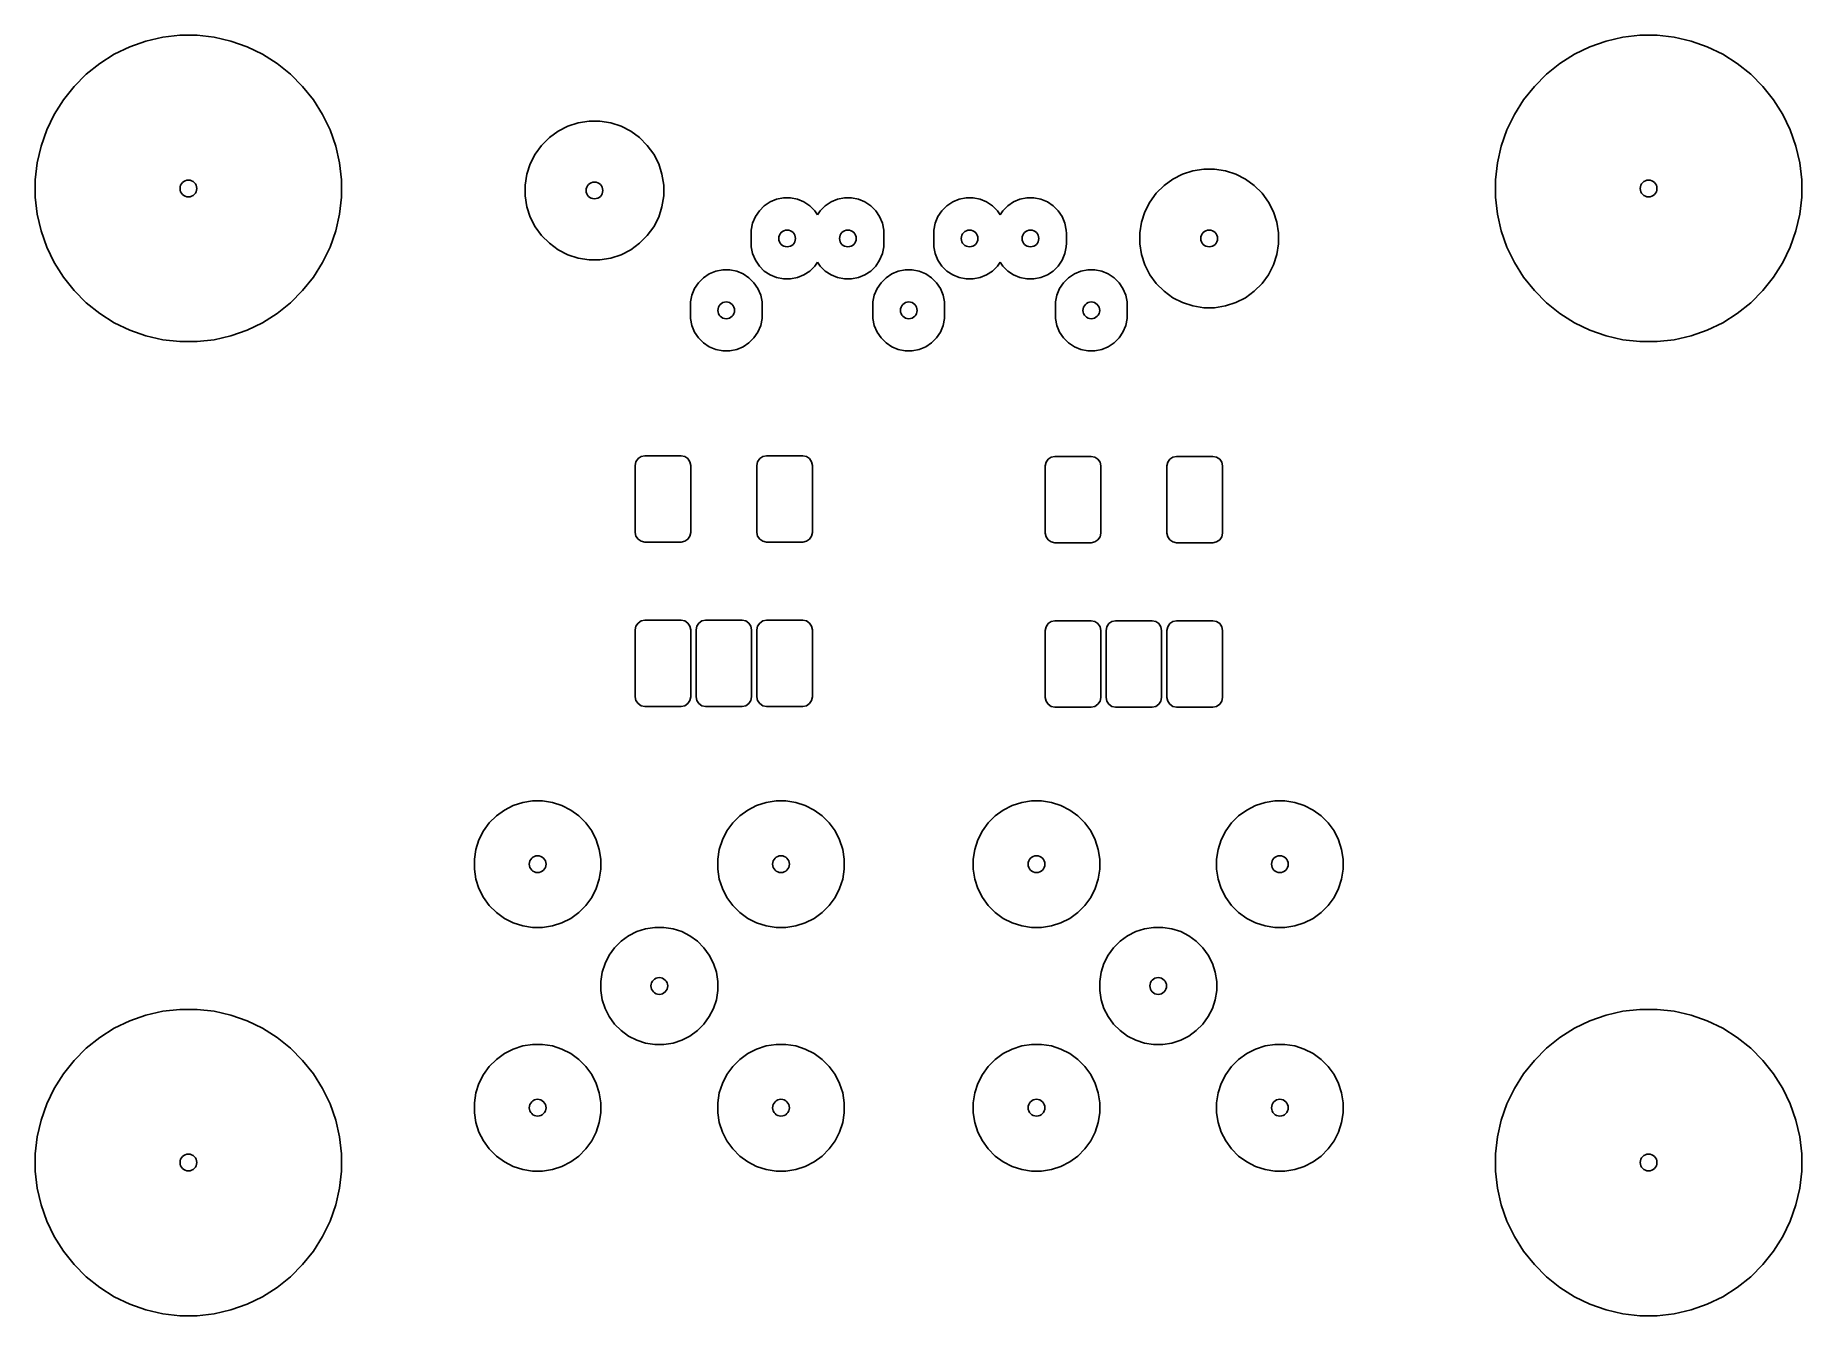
# Model space of a CAD drawing. Extents: x 0.07 to 1.53, y 0.07 to 1.13.
import ezdxf

# ---------------------------------------------------------------- set-up
doc = ezdxf.new("R2010")
doc.units = 0
doc.header["$MEASUREMENT"] = 0
doc.layers.add('BLACK', color=7, linetype='CONTINUOUS')

msp = doc.modelspace()

# ---------------------------------------------------------------- linework, layer by layer
at = {"layer": 'BLACK', "linetype": 'CONTINUOUS'}
for p, q in [((0.1518, 1.1164), (0.1651, 1.1211)), ((0.1651, 1.1211), (0.1789, 1.1242)), ((0.1789, 1.1242), (0.1929, 1.1258)), ((0.1929, 1.1258), (0.2071, 1.1258)), ((0.2071, 1.1258), (0.2211, 1.1242)), ((0.2211, 1.1242), (0.2349, 1.1211)), ((0.2349, 1.1211), (0.2482, 1.1164)), ((1.3518, 1.1164), (1.3651, 1.1211)), ((1.3651, 1.1211), (1.3789, 1.1242)), ((1.3789, 1.1242), (1.3929, 1.1258)), ((1.3929, 1.1258), (1.4071, 1.1258)), ((1.4071, 1.1258), (1.4211, 1.1242)), ((1.4211, 1.1242), (1.4349, 1.1211)), ((1.4349, 1.1211), (1.4482, 1.1164)), ((0.1271, 1.1027), (0.1391, 1.1103)), ((0.1391, 1.1103), (0.1518, 1.1164)), ((0.2482, 1.1164), (0.2609, 1.1103)), ((0.2609, 1.1103), (0.2729, 1.1027)), ((1.3271, 1.1027), (1.3391, 1.1103)), ((1.3391, 1.1103), (1.3518, 1.1164)), ((1.4482, 1.1164), (1.4609, 1.1103)), ((1.4609, 1.1103), (1.4729, 1.1027)), ((0.1061, 1.0839), (0.1161, 1.0939)), ((0.1161, 1.0939), (0.1271, 1.1027)), ((0.2729, 1.1027), (0.2839, 1.0939)), ((0.2839, 1.0939), (0.2939, 1.0839)), ((1.3061, 1.0839), (1.3161, 1.0939)), ((1.3161, 1.0939), (1.3271, 1.1027)), ((1.4729, 1.1027), (1.4839, 1.0939)), ((1.4839, 1.0939), (1.4939, 1.0839)), ((0.0973, 1.0729), (0.1061, 1.0839)), ((0.2939, 1.0839), (0.3027, 1.0729)), ((1.2973, 1.0729), (1.3061, 1.0839)), ((1.4939, 1.0839), (1.5027, 1.0729)), ((0.0836, 1.0482), (0.0897, 1.0609)), ((0.0897, 1.0609), (0.0973, 1.0729)), ((0.3027, 1.0729), (0.3103, 1.0609)), ((0.3103, 1.0609), (0.3164, 1.0482)), ((1.2836, 1.0482), (1.2897, 1.0609)), ((1.2897, 1.0609), (1.2973, 1.0729)), ((1.5027, 1.0729), (1.5103, 1.0609)), ((1.5103, 1.0609), (1.5164, 1.0482)), ((0.0789, 1.0349), (0.0836, 1.0482)), ((0.3164, 1.0482), (0.3211, 1.0349)), ((0.4967, 1.0418), (0.5039, 1.047)), ((0.5039, 1.047), (0.5119, 1.0511)), ((0.5119, 1.0511), (0.5204, 1.0539)), ((0.5204, 1.0539), (0.5293, 1.0553)), ((0.5293, 1.0553), (0.5382, 1.0553)), ((0.5382, 1.0553), (0.5471, 1.0539)), ((0.5471, 1.0539), (0.5556, 1.0511)), ((0.5556, 1.0511), (0.5636, 1.047)), ((0.5636, 1.047), (0.5708, 1.0418)), ((1.2789, 1.0349), (1.2836, 1.0482)), ((1.5164, 1.0482), (1.5211, 1.0349)), ((0.0758, 1.0211), (0.0789, 1.0349)), ((0.3211, 1.0349), (0.3242, 1.0211)), ((0.4851, 1.0282), (0.4903, 1.0354)), ((0.4903, 1.0354), (0.4967, 1.0418)), ((0.5708, 1.0418), (0.5771, 1.0354)), ((0.5771, 1.0354), (0.5824, 1.0282)), ((1.2758, 1.0211), (1.2789, 1.0349)), ((1.5211, 1.0349), (1.5242, 1.0211)), ((0.0742, 1.0071), (0.0758, 1.0211)), ((0.3242, 1.0211), (0.3258, 1.0071)), ((0.4782, 1.0117), (0.481, 1.0202)), ((0.481, 1.0202), (0.4851, 1.0282)), ((0.5824, 1.0282), (0.5865, 1.0202)), ((0.5865, 1.0202), (0.5892, 1.0117)), ((1.2742, 1.0071), (1.2758, 1.0211)), ((1.5242, 1.0211), (1.5258, 1.0071)), ((0.0742, 0.9929), (0.0742, 1.0071)), ((0.3258, 1.0071), (0.3258, 0.9929)), ((0.4768, 1.0028), (0.4782, 1.0117)), ((0.4768, 0.9939), (0.4768, 1.0028)), ((0.5892, 1.0117), (0.5906, 1.0028)), ((0.5906, 1.0028), (0.5906, 0.9939)), ((0.9954, 0.9961), (1.0018, 1.0024)), ((1.0018, 1.0024), (1.009, 1.0077)), ((1.009, 1.0077), (1.017, 1.0117)), ((1.017, 1.0117), (1.0255, 1.0145)), ((1.0255, 1.0145), (1.0344, 1.0159)), ((1.0344, 1.0159), (1.0433, 1.0159)), ((1.0433, 1.0159), (1.0522, 1.0145)), ((1.0522, 1.0145), (1.0607, 1.0117)), ((1.0607, 1.0117), (1.0687, 1.0077)), ((1.0687, 1.0077), (1.0759, 1.0024)), ((1.0759, 1.0024), (1.0823, 0.9961)), ((1.2742, 0.9929), (1.2742, 1.0071)), ((1.5258, 1.0071), (1.5258, 0.9929)), ((0.0758, 0.9789), (0.0742, 0.9929)), ((0.3258, 0.9929), (0.3242, 0.9789)), ((0.4782, 0.985), (0.4768, 0.9939)), ((0.5906, 0.9939), (0.5892, 0.985)), ((0.6733, 0.9858), (0.6781, 0.989)), ((0.6781, 0.989), (0.6834, 0.9912)), ((0.6834, 0.9912), (0.6891, 0.9923)), ((0.6891, 0.9923), (0.6949, 0.9923)), ((0.6949, 0.9923), (0.7006, 0.9912)), ((0.7006, 0.9912), (0.7059, 0.989)), ((0.7059, 0.989), (0.7107, 0.9858)), ((0.7233, 0.9858), (0.7281, 0.989)), ((0.7281, 0.989), (0.7334, 0.9912)), ((0.7334, 0.9912), (0.7391, 0.9923)), ((0.7391, 0.9923), (0.7449, 0.9923)), ((0.7449, 0.9923), (0.7506, 0.9912)), ((0.7506, 0.9912), (0.7559, 0.989)), ((0.7559, 0.989), (0.7607, 0.9858)), ((0.8233, 0.9858), (0.8281, 0.989)), ((0.8281, 0.989), (0.8334, 0.9912)), ((0.8334, 0.9912), (0.8391, 0.9923)), ((0.8391, 0.9923), (0.8449, 0.9923)), ((0.8449, 0.9923), (0.8506, 0.9912)), ((0.8506, 0.9912), (0.8559, 0.989)), ((0.8559, 0.989), (0.8607, 0.9858)), ((0.8733, 0.9858), (0.8781, 0.989)), ((0.8781, 0.989), (0.8834, 0.9912)), ((0.8834, 0.9912), (0.8891, 0.9923)), ((0.8891, 0.9923), (0.8949, 0.9923)), ((0.8949, 0.9923), (0.9006, 0.9912)), ((0.9006, 0.9912), (0.9059, 0.989)), ((0.9059, 0.989), (0.9107, 0.9858)), ((0.9861, 0.9808), (0.9902, 0.9888)), ((0.9902, 0.9888), (0.9954, 0.9961)), ((1.0823, 0.9961), (1.0875, 0.9888)), ((1.0875, 0.9888), (1.0916, 0.9808)), ((1.2758, 0.9789), (1.2742, 0.9929)), ((1.5258, 0.9929), (1.5242, 0.9789)), ((0.0789, 0.9651), (0.0758, 0.9789)), ((0.3242, 0.9789), (0.3211, 0.9651)), ((0.481, 0.9765), (0.4782, 0.985)), ((0.4851, 0.9685), (0.481, 0.9765)), ((0.5865, 0.9765), (0.5824, 0.9685)), ((0.5892, 0.985), (0.5865, 0.9765)), ((0.6637, 0.9715), (0.666, 0.9769)), ((0.666, 0.9769), (0.6692, 0.9817)), ((0.6692, 0.9817), (0.6733, 0.9858)), ((0.7107, 0.9858), (0.7148, 0.9817)), ((0.7148, 0.9817), (0.717, 0.9784)), ((0.717, 0.9784), (0.7192, 0.9817)), ((0.7192, 0.9817), (0.7233, 0.9858)), ((0.7607, 0.9858), (0.7648, 0.9817)), ((0.7648, 0.9817), (0.768, 0.9769)), ((0.768, 0.9769), (0.7703, 0.9715)), ((0.8137, 0.9715), (0.816, 0.9769)), ((0.816, 0.9769), (0.8192, 0.9817)), ((0.8192, 0.9817), (0.8233, 0.9858)), ((0.8607, 0.9858), (0.8648, 0.9817)), ((0.8648, 0.9817), (0.867, 0.9784)), ((0.867, 0.9784), (0.8692, 0.9817)), ((0.8692, 0.9817), (0.8733, 0.9858)), ((0.9107, 0.9858), (0.9148, 0.9817)), ((0.9148, 0.9817), (0.918, 0.9769)), ((0.918, 0.9769), (0.9203, 0.9715)), ((0.9833, 0.9723), (0.9861, 0.9808)), ((1.0916, 0.9808), (1.0944, 0.9723)), ((1.2789, 0.9651), (1.2758, 0.9789)), ((1.5242, 0.9789), (1.5211, 0.9651)), ((0.0836, 0.9518), (0.0789, 0.9651)), ((0.3211, 0.9651), (0.3164, 0.9518)), ((0.4903, 0.9613), (0.4851, 0.9685)), ((0.4967, 0.955), (0.4903, 0.9613)), ((0.5771, 0.9613), (0.5708, 0.955)), ((0.5824, 0.9685), (0.5771, 0.9613)), ((0.6625, 0.9629), (0.6626, 0.9658)), ((0.6625, 0.9551), (0.6625, 0.9629)), ((0.6626, 0.9658), (0.6637, 0.9715)), ((0.7703, 0.9715), (0.7714, 0.9658)), ((0.7714, 0.9658), (0.7715, 0.9629)), ((0.7715, 0.9629), (0.7715, 0.9551)), ((0.8125, 0.9629), (0.8126, 0.9658)), ((0.8125, 0.9551), (0.8125, 0.9629)), ((0.8126, 0.9658), (0.8137, 0.9715)), ((0.9203, 0.9715), (0.9214, 0.9658)), ((0.9214, 0.9658), (0.9215, 0.9629)), ((0.9215, 0.9629), (0.9215, 0.9551)), ((0.9819, 0.9635), (0.9833, 0.9723)), ((0.9819, 0.9545), (0.9819, 0.9635)), ((1.0944, 0.9723), (1.0958, 0.9635)), ((1.0958, 0.9635), (1.0958, 0.9545)), ((1.2836, 0.9518), (1.2789, 0.9651)), ((1.5211, 0.9651), (1.5164, 0.9518)), ((0.0897, 0.9391), (0.0836, 0.9518)), ((0.3164, 0.9518), (0.3103, 0.9391)), ((0.5039, 0.9497), (0.4967, 0.955)), ((0.5119, 0.9456), (0.5039, 0.9497)), ((0.5204, 0.9429), (0.5119, 0.9456)), ((0.5556, 0.9456), (0.5471, 0.9429)), ((0.5636, 0.9497), (0.5556, 0.9456)), ((0.5708, 0.955), (0.5636, 0.9497)), ((0.6626, 0.9522), (0.6625, 0.9551)), ((0.6637, 0.9465), (0.6626, 0.9522)), ((0.666, 0.9411), (0.6637, 0.9465)), ((0.7703, 0.9465), (0.768, 0.9411)), ((0.7714, 0.9522), (0.7703, 0.9465)), ((0.7715, 0.9551), (0.7714, 0.9522)), ((0.8126, 0.9522), (0.8125, 0.9551)), ((0.8137, 0.9465), (0.8126, 0.9522)), ((0.816, 0.9411), (0.8137, 0.9465)), ((0.9203, 0.9465), (0.918, 0.9411)), ((0.9214, 0.9522), (0.9203, 0.9465)), ((0.9215, 0.9551), (0.9214, 0.9522)), ((0.9833, 0.9457), (0.9819, 0.9545)), ((0.9861, 0.9372), (0.9833, 0.9457)), ((1.0944, 0.9457), (1.0916, 0.9372)), ((1.0958, 0.9545), (1.0944, 0.9457)), ((1.2897, 0.9391), (1.2836, 0.9518)), ((1.5164, 0.9518), (1.5103, 0.9391)), ((0.0973, 0.9271), (0.0897, 0.9391)), ((0.3103, 0.9391), (0.3027, 0.9271)), ((0.5293, 0.9415), (0.5204, 0.9429)), ((0.5382, 0.9415), (0.5293, 0.9415)), ((0.5471, 0.9429), (0.5382, 0.9415)), ((0.6233, 0.9267), (0.6281, 0.9299)), ((0.6281, 0.9299), (0.6334, 0.9321)), ((0.6334, 0.9321), (0.6391, 0.9333)), ((0.6391, 0.9333), (0.6449, 0.9333)), ((0.6449, 0.9333), (0.6506, 0.9321)), ((0.6506, 0.9321), (0.6559, 0.9299)), ((0.6559, 0.9299), (0.6607, 0.9267)), ((0.6692, 0.9363), (0.666, 0.9411)), ((0.6733, 0.9322), (0.6692, 0.9363)), ((0.6781, 0.929), (0.6733, 0.9322)), ((0.6834, 0.9268), (0.6781, 0.929)), ((0.7059, 0.929), (0.7006, 0.9268)), ((0.7107, 0.9322), (0.7059, 0.929)), ((0.7148, 0.9363), (0.7107, 0.9322)), ((0.717, 0.9396), (0.7148, 0.9363)), ((0.7192, 0.9363), (0.717, 0.9396)), ((0.7233, 0.9322), (0.7192, 0.9363)), ((0.7281, 0.929), (0.7233, 0.9322)), ((0.7334, 0.9268), (0.7281, 0.929)), ((0.7559, 0.929), (0.7506, 0.9268)), ((0.7607, 0.9322), (0.7559, 0.929)), ((0.7648, 0.9363), (0.7607, 0.9322)), ((0.768, 0.9411), (0.7648, 0.9363)), ((0.7733, 0.9267), (0.7781, 0.9299)), ((0.7781, 0.9299), (0.7834, 0.9321)), ((0.7834, 0.9321), (0.7891, 0.9333)), ((0.7891, 0.9333), (0.7949, 0.9333)), ((0.7949, 0.9333), (0.8006, 0.9321)), ((0.8006, 0.9321), (0.8059, 0.9299)), ((0.8059, 0.9299), (0.8107, 0.9267)), ((0.8192, 0.9363), (0.816, 0.9411)), ((0.8233, 0.9322), (0.8192, 0.9363)), ((0.8281, 0.929), (0.8233, 0.9322)), ((0.8334, 0.9268), (0.8281, 0.929)), ((0.8559, 0.929), (0.8506, 0.9268)), ((0.8607, 0.9322), (0.8559, 0.929)), ((0.8648, 0.9363), (0.8607, 0.9322)), ((0.867, 0.9396), (0.8648, 0.9363)), ((0.8692, 0.9363), (0.867, 0.9396)), ((0.8733, 0.9322), (0.8692, 0.9363)), ((0.8781, 0.929), (0.8733, 0.9322)), ((0.8834, 0.9268), (0.8781, 0.929)), ((0.9059, 0.929), (0.9006, 0.9268)), ((0.9107, 0.9322), (0.9059, 0.929)), ((0.9148, 0.9363), (0.9107, 0.9322)), ((0.918, 0.9411), (0.9148, 0.9363)), ((0.9233, 0.9267), (0.9281, 0.9299)), ((0.9281, 0.9299), (0.9334, 0.9321)), ((0.9334, 0.9321), (0.9391, 0.9333)), ((0.9391, 0.9333), (0.9449, 0.9333)), ((0.9449, 0.9333), (0.9506, 0.9321)), ((0.9506, 0.9321), (0.9559, 0.9299)), ((0.9559, 0.9299), (0.9607, 0.9267)), ((0.9902, 0.9292), (0.9861, 0.9372)), ((0.9954, 0.9219), (0.9902, 0.9292)), ((1.0875, 0.9292), (1.0823, 0.9219)), ((1.0916, 0.9372), (1.0875, 0.9292)), ((1.2973, 0.9271), (1.2897, 0.9391)), ((1.5103, 0.9391), (1.5027, 0.9271)), ((0.1061, 0.9161), (0.0973, 0.9271)), ((0.1161, 0.9061), (0.1061, 0.9161)), ((0.2939, 0.9161), (0.2839, 0.9061)), ((0.3027, 0.9271), (0.2939, 0.9161)), ((0.6137, 0.9125), (0.616, 0.9178)), ((0.616, 0.9178), (0.6192, 0.9226)), ((0.6192, 0.9226), (0.6233, 0.9267)), ((0.6607, 0.9267), (0.6648, 0.9226)), ((0.6648, 0.9226), (0.668, 0.9178)), ((0.668, 0.9178), (0.6703, 0.9125)), ((0.6891, 0.9257), (0.6834, 0.9268)), ((0.6949, 0.9257), (0.6891, 0.9257)), ((0.7006, 0.9268), (0.6949, 0.9257)), ((0.7391, 0.9257), (0.7334, 0.9268)), ((0.7449, 0.9257), (0.7391, 0.9257)), ((0.7506, 0.9268), (0.7449, 0.9257)), ((0.7637, 0.9125), (0.766, 0.9178)), ((0.766, 0.9178), (0.7692, 0.9226)), ((0.7692, 0.9226), (0.7733, 0.9267)), ((0.8107, 0.9267), (0.8148, 0.9226)), ((0.8148, 0.9226), (0.818, 0.9178)), ((0.818, 0.9178), (0.8203, 0.9125)), ((0.8391, 0.9257), (0.8334, 0.9268)), ((0.8449, 0.9257), (0.8391, 0.9257)), ((0.8506, 0.9268), (0.8449, 0.9257)), ((0.8891, 0.9257), (0.8834, 0.9268)), ((0.8949, 0.9257), (0.8891, 0.9257)), ((0.9006, 0.9268), (0.8949, 0.9257)), ((0.9137, 0.9125), (0.916, 0.9178)), ((0.916, 0.9178), (0.9192, 0.9226)), ((0.9192, 0.9226), (0.9233, 0.9267)), ((0.9607, 0.9267), (0.9648, 0.9226)), ((0.9648, 0.9226), (0.968, 0.9178)), ((0.968, 0.9178), (0.9703, 0.9125)), ((1.0018, 0.9156), (0.9954, 0.9219)), ((1.009, 0.9103), (1.0018, 0.9156)), ((1.0759, 0.9156), (1.0687, 0.9103)), ((1.0823, 0.9219), (1.0759, 0.9156)), ((1.3061, 0.9161), (1.2973, 0.9271)), ((1.3161, 0.9061), (1.3061, 0.9161)), ((1.4939, 0.9161), (1.4839, 0.9061)), ((1.5027, 0.9271), (1.4939, 0.9161)), ((0.1271, 0.8973), (0.1161, 0.9061)), ((0.2839, 0.9061), (0.2729, 0.8973)), ((0.6125, 0.9039), (0.6126, 0.9068)), ((0.6125, 0.896), (0.6125, 0.9039)), ((0.6126, 0.9068), (0.6137, 0.9125)), ((0.6703, 0.9125), (0.6714, 0.9068)), ((0.6714, 0.9068), (0.6715, 0.9039)), ((0.6715, 0.9039), (0.6715, 0.896)), ((0.7625, 0.9039), (0.7626, 0.9068)), ((0.7625, 0.896), (0.7625, 0.9039)), ((0.7626, 0.9068), (0.7637, 0.9125)), ((0.8203, 0.9125), (0.8214, 0.9068)), ((0.8214, 0.9068), (0.8215, 0.9039)), ((0.8215, 0.9039), (0.8215, 0.896)), ((0.9125, 0.9039), (0.9126, 0.9068)), ((0.9125, 0.896), (0.9125, 0.9039)), ((0.9126, 0.9068), (0.9137, 0.9125)), ((0.9703, 0.9125), (0.9714, 0.9068)), ((0.9714, 0.9068), (0.9715, 0.9039)), ((0.9715, 0.9039), (0.9715, 0.896)), ((1.017, 0.9063), (1.009, 0.9103)), ((1.0255, 0.9035), (1.017, 0.9063)), ((1.0344, 0.9021), (1.0255, 0.9035)), ((1.0433, 0.9021), (1.0344, 0.9021)), ((1.0522, 0.9035), (1.0433, 0.9021)), ((1.0607, 0.9063), (1.0522, 0.9035)), ((1.0687, 0.9103), (1.0607, 0.9063)), ((1.3271, 0.8973), (1.3161, 0.9061)), ((1.4839, 0.9061), (1.4729, 0.8973)), ((0.1391, 0.8897), (0.1271, 0.8973)), ((0.1518, 0.8836), (0.1391, 0.8897)), ((0.2609, 0.8897), (0.2482, 0.8836)), ((0.2729, 0.8973), (0.2609, 0.8897)), ((0.6126, 0.8931), (0.6125, 0.896)), ((0.6137, 0.8874), (0.6126, 0.8931)), ((0.616, 0.8821), (0.6137, 0.8874)), ((0.6703, 0.8874), (0.668, 0.8821)), ((0.6714, 0.8931), (0.6703, 0.8874)), ((0.6715, 0.896), (0.6714, 0.8931)), ((0.7626, 0.8931), (0.7625, 0.896)), ((0.7637, 0.8874), (0.7626, 0.8931)), ((0.766, 0.8821), (0.7637, 0.8874)), ((0.8203, 0.8874), (0.818, 0.8821)), ((0.8214, 0.8931), (0.8203, 0.8874)), ((0.8215, 0.896), (0.8214, 0.8931)), ((0.9126, 0.8931), (0.9125, 0.896)), ((0.9137, 0.8874), (0.9126, 0.8931)), ((0.916, 0.8821), (0.9137, 0.8874)), ((0.9703, 0.8874), (0.968, 0.8821)), ((0.9714, 0.8931), (0.9703, 0.8874)), ((0.9715, 0.896), (0.9714, 0.8931)), ((1.3391, 0.8897), (1.3271, 0.8973)), ((1.3518, 0.8836), (1.3391, 0.8897)), ((1.4609, 0.8897), (1.4482, 0.8836)), ((1.4729, 0.8973), (1.4609, 0.8897)), ((0.1651, 0.8789), (0.1518, 0.8836)), ((0.1789, 0.8758), (0.1651, 0.8789)), ((0.1929, 0.8742), (0.1789, 0.8758)), ((0.2071, 0.8742), (0.1929, 0.8742)), ((0.2211, 0.8758), (0.2071, 0.8742)), ((0.2349, 0.8789), (0.2211, 0.8758)), ((0.2482, 0.8836), (0.2349, 0.8789)), ((0.6192, 0.8773), (0.616, 0.8821)), ((0.6233, 0.8732), (0.6192, 0.8773)), ((0.6281, 0.87), (0.6233, 0.8732)), ((0.6607, 0.8732), (0.6559, 0.87)), ((0.6648, 0.8773), (0.6607, 0.8732)), ((0.668, 0.8821), (0.6648, 0.8773)), ((0.7692, 0.8773), (0.766, 0.8821)), ((0.7733, 0.8732), (0.7692, 0.8773)), ((0.7781, 0.87), (0.7733, 0.8732)), ((0.8107, 0.8732), (0.8059, 0.87)), ((0.8148, 0.8773), (0.8107, 0.8732)), ((0.818, 0.8821), (0.8148, 0.8773)), ((0.9192, 0.8773), (0.916, 0.8821)), ((0.9233, 0.8732), (0.9192, 0.8773)), ((0.9281, 0.87), (0.9233, 0.8732)), ((0.9607, 0.8732), (0.9559, 0.87)), ((0.9648, 0.8773), (0.9607, 0.8732)), ((0.968, 0.8821), (0.9648, 0.8773)), ((1.3651, 0.8789), (1.3518, 0.8836)), ((1.3789, 0.8758), (1.3651, 0.8789)), ((1.3929, 0.8742), (1.3789, 0.8758)), ((1.4071, 0.8742), (1.3929, 0.8742)), ((1.4211, 0.8758), (1.4071, 0.8742)), ((1.4349, 0.8789), (1.4211, 0.8758)), ((1.4482, 0.8836), (1.4349, 0.8789)), ((0.6334, 0.8678), (0.6281, 0.87)), ((0.6391, 0.8666), (0.6334, 0.8678)), ((0.6449, 0.8666), (0.6391, 0.8666)), ((0.6506, 0.8678), (0.6449, 0.8666)), ((0.6559, 0.87), (0.6506, 0.8678)), ((0.7834, 0.8678), (0.7781, 0.87)), ((0.7891, 0.8666), (0.7834, 0.8678)), ((0.7949, 0.8666), (0.7891, 0.8666)), ((0.8006, 0.8678), (0.7949, 0.8666)), ((0.8059, 0.87), (0.8006, 0.8678)), ((0.9334, 0.8678), (0.9281, 0.87)), ((0.9391, 0.8666), (0.9334, 0.8678)), ((0.9449, 0.8666), (0.9391, 0.8666)), ((0.9506, 0.8678), (0.9449, 0.8666)), ((0.9559, 0.87), (0.9506, 0.8678)), ((0.5672, 0.7726), (0.5678, 0.7756)), ((0.5672, 0.7175), (0.5672, 0.7726)), ((0.5678, 0.7756), (0.5695, 0.7782)), ((0.5695, 0.7782), (0.572, 0.7799)), ((0.572, 0.7799), (0.575, 0.7805)), ((0.575, 0.7805), (0.605, 0.7805)), ((0.605, 0.7805), (0.608, 0.7799)), ((0.608, 0.7799), (0.6105, 0.7782)), ((0.6105, 0.7782), (0.6122, 0.7756)), ((0.6122, 0.7756), (0.6128, 0.7726)), ((0.6128, 0.7726), (0.6128, 0.7175)), ((0.6672, 0.7726), (0.6678, 0.7756)), ((0.6672, 0.7175), (0.6672, 0.7726)), ((0.6678, 0.7756), (0.6695, 0.7782)), ((0.6695, 0.7782), (0.672, 0.7799)), ((0.672, 0.7799), (0.675, 0.7805)), ((0.675, 0.7805), (0.705, 0.7805)), ((0.705, 0.7805), (0.708, 0.7799)), ((0.708, 0.7799), (0.7105, 0.7782)), ((0.7105, 0.7782), (0.7122, 0.7756)), ((0.7122, 0.7756), (0.7128, 0.7726)), ((0.7128, 0.7726), (0.7128, 0.7175)), ((0.9042, 0.7721), (0.9048, 0.7751)), ((0.9042, 0.717), (0.9042, 0.7721)), ((0.9048, 0.7751), (0.9065, 0.7776)), ((0.9065, 0.7776), (0.909, 0.7794)), ((0.909, 0.7794), (0.912, 0.78)), ((0.912, 0.78), (0.942, 0.78)), ((0.942, 0.78), (0.945, 0.7794)), ((0.945, 0.7794), (0.9475, 0.7776)), ((0.9475, 0.7776), (0.9492, 0.7751)), ((0.9492, 0.7751), (0.9498, 0.7721)), ((0.9498, 0.7721), (0.9498, 0.717)), ((1.0042, 0.7721), (1.0048, 0.7751)), ((1.0042, 0.717), (1.0042, 0.7721)), ((1.0048, 0.7751), (1.0065, 0.7776)), ((1.0065, 0.7776), (1.009, 0.7794)), ((1.009, 0.7794), (1.012, 0.78)), ((1.012, 0.78), (1.042, 0.78)), ((1.042, 0.78), (1.045, 0.7794)), ((1.045, 0.7794), (1.0475, 0.7776)), ((1.0475, 0.7776), (1.0492, 0.7751)), ((1.0492, 0.7751), (1.0498, 0.7721)), ((1.0498, 0.7721), (1.0498, 0.717)), ((0.5678, 0.7145), (0.5672, 0.7175)), ((0.5695, 0.7119), (0.5678, 0.7145)), ((0.572, 0.7102), (0.5695, 0.7119)), ((0.6105, 0.7119), (0.608, 0.7102)), ((0.6122, 0.7145), (0.6105, 0.7119)), ((0.6128, 0.7175), (0.6122, 0.7145)), ((0.6678, 0.7145), (0.6672, 0.7175)), ((0.6695, 0.7119), (0.6678, 0.7145)), ((0.672, 0.7102), (0.6695, 0.7119)), ((0.7105, 0.7119), (0.708, 0.7102)), ((0.7122, 0.7145), (0.7105, 0.7119)), ((0.7128, 0.7175), (0.7122, 0.7145)), ((0.9048, 0.7139), (0.9042, 0.717)), ((0.9065, 0.7114), (0.9048, 0.7139)), ((0.909, 0.7097), (0.9065, 0.7114)), ((0.9475, 0.7114), (0.945, 0.7097)), ((0.9492, 0.7139), (0.9475, 0.7114)), ((0.9498, 0.717), (0.9492, 0.7139)), ((1.0048, 0.7139), (1.0042, 0.717)), ((1.0065, 0.7114), (1.0048, 0.7139)), ((1.009, 0.7097), (1.0065, 0.7114)), ((1.0475, 0.7114), (1.045, 0.7097)), ((1.0492, 0.7139), (1.0475, 0.7114)), ((1.0498, 0.717), (1.0492, 0.7139)), ((0.575, 0.7096), (0.572, 0.7102)), ((0.605, 0.7096), (0.575, 0.7096)), ((0.608, 0.7102), (0.605, 0.7096)), ((0.675, 0.7096), (0.672, 0.7102)), ((0.705, 0.7096), (0.675, 0.7096)), ((0.708, 0.7102), (0.705, 0.7096)), ((0.912, 0.7091), (0.909, 0.7097)), ((0.942, 0.7091), (0.912, 0.7091)), ((0.945, 0.7097), (0.942, 0.7091)), ((1.012, 0.7091), (1.009, 0.7097)), ((1.042, 0.7091), (1.012, 0.7091)), ((1.045, 0.7097), (1.042, 0.7091)), ((0.5672, 0.6376), (0.5678, 0.6406)), ((0.5678, 0.6406), (0.5695, 0.6431)), ((0.5695, 0.6431), (0.572, 0.6448)), ((0.572, 0.6448), (0.575, 0.6454)), ((0.575, 0.6454), (0.605, 0.6454)), ((0.605, 0.6454), (0.608, 0.6448)), ((0.608, 0.6448), (0.6105, 0.6431)), ((0.6105, 0.6431), (0.6122, 0.6406)), ((0.6122, 0.6406), (0.6128, 0.6376)), ((0.6172, 0.6376), (0.6178, 0.6406)), ((0.6178, 0.6406), (0.6195, 0.6431)), ((0.6195, 0.6431), (0.622, 0.6448)), ((0.622, 0.6448), (0.625, 0.6454)), ((0.625, 0.6454), (0.655, 0.6454)), ((0.655, 0.6454), (0.658, 0.6448)), ((0.658, 0.6448), (0.6605, 0.6431)), ((0.6605, 0.6431), (0.6622, 0.6406)), ((0.6622, 0.6406), (0.6628, 0.6376)), ((0.6672, 0.6376), (0.6678, 0.6406)), ((0.6678, 0.6406), (0.6695, 0.6431)), ((0.6695, 0.6431), (0.672, 0.6448)), ((0.672, 0.6448), (0.675, 0.6454)), ((0.675, 0.6454), (0.705, 0.6454)), ((0.705, 0.6454), (0.708, 0.6448)), ((0.708, 0.6448), (0.7105, 0.6431)), ((0.7105, 0.6431), (0.7122, 0.6406)), ((0.7122, 0.6406), (0.7128, 0.6376)), ((0.9042, 0.637), (0.9048, 0.6401)), ((0.9048, 0.6401), (0.9065, 0.6426)), ((0.9065, 0.6426), (0.909, 0.6443)), ((0.909, 0.6443), (0.912, 0.6449)), ((0.912, 0.6449), (0.942, 0.6449)), ((0.942, 0.6449), (0.945, 0.6443)), ((0.945, 0.6443), (0.9475, 0.6426)), ((0.9475, 0.6426), (0.9492, 0.6401)), ((0.9492, 0.6401), (0.9498, 0.637)), ((0.9542, 0.637), (0.9548, 0.6401)), ((0.9548, 0.6401), (0.9565, 0.6426)), ((0.9565, 0.6426), (0.959, 0.6443)), ((0.959, 0.6443), (0.962, 0.6449)), ((0.962, 0.6449), (0.992, 0.6449)), ((0.992, 0.6449), (0.995, 0.6443)), ((0.995, 0.6443), (0.9975, 0.6426)), ((0.9975, 0.6426), (0.9992, 0.6401)), ((0.9992, 0.6401), (0.9998, 0.637)), ((1.0042, 0.637), (1.0048, 0.6401)), ((1.0048, 0.6401), (1.0065, 0.6426)), ((1.0065, 0.6426), (1.009, 0.6443)), ((1.009, 0.6443), (1.012, 0.6449)), ((1.012, 0.6449), (1.042, 0.6449)), ((1.042, 0.6449), (1.045, 0.6443)), ((1.045, 0.6443), (1.0475, 0.6426)), ((1.0475, 0.6426), (1.0492, 0.6401)), ((1.0492, 0.6401), (1.0498, 0.637)), ((0.5672, 0.5824), (0.5672, 0.6376)), ((0.6128, 0.6376), (0.6128, 0.5824)), ((0.6172, 0.5824), (0.6172, 0.6376)), ((0.6628, 0.6376), (0.6628, 0.5824)), ((0.6672, 0.5824), (0.6672, 0.6376)), ((0.7128, 0.6376), (0.7128, 0.5824)), ((0.9042, 0.5819), (0.9042, 0.637)), ((0.9498, 0.637), (0.9498, 0.5819)), ((0.9542, 0.5819), (0.9542, 0.637)), ((0.9998, 0.637), (0.9998, 0.5819)), ((1.0042, 0.5819), (1.0042, 0.637)), ((1.0498, 0.637), (1.0498, 0.5819)), ((0.5678, 0.5794), (0.5672, 0.5824)), ((0.6128, 0.5824), (0.6122, 0.5794)), ((0.6178, 0.5794), (0.6172, 0.5824)), ((0.6628, 0.5824), (0.6622, 0.5794)), ((0.6678, 0.5794), (0.6672, 0.5824)), ((0.7128, 0.5824), (0.7122, 0.5794)), ((0.9048, 0.5789), (0.9042, 0.5819)), ((0.9498, 0.5819), (0.9492, 0.5789)), ((0.9548, 0.5789), (0.9542, 0.5819)), ((0.9998, 0.5819), (0.9992, 0.5789)), ((1.0048, 0.5789), (1.0042, 0.5819)), ((1.0498, 0.5819), (1.0492, 0.5789)), ((0.5695, 0.5769), (0.5678, 0.5794)), ((0.572, 0.5752), (0.5695, 0.5769)), ((0.575, 0.5746), (0.572, 0.5752)), ((0.605, 0.5746), (0.575, 0.5746)), ((0.608, 0.5752), (0.605, 0.5746)), ((0.6105, 0.5769), (0.608, 0.5752)), ((0.6122, 0.5794), (0.6105, 0.5769)), ((0.6195, 0.5769), (0.6178, 0.5794)), ((0.622, 0.5752), (0.6195, 0.5769)), ((0.625, 0.5746), (0.622, 0.5752)), ((0.655, 0.5746), (0.625, 0.5746)), ((0.658, 0.5752), (0.655, 0.5746)), ((0.6605, 0.5769), (0.658, 0.5752)), ((0.6622, 0.5794), (0.6605, 0.5769)), ((0.6695, 0.5769), (0.6678, 0.5794)), ((0.672, 0.5752), (0.6695, 0.5769)), ((0.675, 0.5746), (0.672, 0.5752)), ((0.705, 0.5746), (0.675, 0.5746)), ((0.708, 0.5752), (0.705, 0.5746)), ((0.7105, 0.5769), (0.708, 0.5752)), ((0.7122, 0.5794), (0.7105, 0.5769)), ((0.9065, 0.5764), (0.9048, 0.5789)), ((0.909, 0.5746), (0.9065, 0.5764)), ((0.912, 0.574), (0.909, 0.5746)), ((0.942, 0.574), (0.912, 0.574)), ((0.945, 0.5746), (0.942, 0.574)), ((0.9475, 0.5764), (0.945, 0.5746)), ((0.9492, 0.5789), (0.9475, 0.5764)), ((0.9565, 0.5764), (0.9548, 0.5789)), ((0.959, 0.5746), (0.9565, 0.5764)), ((0.962, 0.574), (0.959, 0.5746)), ((0.992, 0.574), (0.962, 0.574)), ((0.995, 0.5746), (0.992, 0.574)), ((0.9975, 0.5764), (0.995, 0.5746)), ((0.9992, 0.5789), (0.9975, 0.5764)), ((1.0065, 0.5764), (1.0048, 0.5789)), ((1.009, 0.5746), (1.0065, 0.5764)), ((1.012, 0.574), (1.009, 0.5746)), ((1.042, 0.574), (1.012, 0.574)), ((1.045, 0.5746), (1.042, 0.574)), ((1.0475, 0.5764), (1.045, 0.5746)), ((1.0492, 0.5789), (1.0475, 0.5764)), ((0.467, 0.4932), (0.4748, 0.4957)), ((0.4748, 0.4957), (0.4829, 0.497)), ((0.4829, 0.497), (0.4911, 0.497)), ((0.4911, 0.497), (0.4992, 0.4957)), ((0.4992, 0.4957), (0.507, 0.4932)), ((0.667, 0.4932), (0.6748, 0.4957)), ((0.6748, 0.4957), (0.6829, 0.497)), ((0.6829, 0.497), (0.6911, 0.497)), ((0.6911, 0.497), (0.6992, 0.4957)), ((0.6992, 0.4957), (0.707, 0.4932)), ((0.877, 0.4932), (0.8848, 0.4957)), ((0.8848, 0.4957), (0.8929, 0.497)), ((0.8929, 0.497), (0.9011, 0.497)), ((0.9011, 0.497), (0.9092, 0.4957)), ((0.9092, 0.4957), (0.917, 0.4932)), ((1.077, 0.4932), (1.0848, 0.4957)), ((1.0848, 0.4957), (1.0929, 0.497)), ((1.0929, 0.497), (1.1011, 0.497)), ((1.1011, 0.497), (1.1092, 0.4957)), ((1.1092, 0.4957), (1.117, 0.4932)), ((0.4473, 0.4789), (0.4531, 0.4847)), ((0.4531, 0.4847), (0.4597, 0.4895)), ((0.4597, 0.4895), (0.467, 0.4932)), ((0.507, 0.4932), (0.5143, 0.4895)), ((0.5143, 0.4895), (0.5209, 0.4847)), ((0.5209, 0.4847), (0.5267, 0.4789)), ((0.6473, 0.4789), (0.6531, 0.4847)), ((0.6531, 0.4847), (0.6597, 0.4895)), ((0.6597, 0.4895), (0.667, 0.4932)), ((0.707, 0.4932), (0.7143, 0.4895)), ((0.7143, 0.4895), (0.7209, 0.4847)), ((0.7209, 0.4847), (0.7267, 0.4789)), ((0.8573, 0.4789), (0.8631, 0.4847)), ((0.8631, 0.4847), (0.8697, 0.4895)), ((0.8697, 0.4895), (0.877, 0.4932)), ((0.917, 0.4932), (0.9243, 0.4895)), ((0.9243, 0.4895), (0.9309, 0.4847)), ((0.9309, 0.4847), (0.9367, 0.4789)), ((1.0573, 0.4789), (1.0631, 0.4847)), ((1.0631, 0.4847), (1.0697, 0.4895)), ((1.0697, 0.4895), (1.077, 0.4932)), ((1.117, 0.4932), (1.1243, 0.4895)), ((1.1243, 0.4895), (1.1309, 0.4847)), ((1.1309, 0.4847), (1.1367, 0.4789)), ((0.4363, 0.4572), (0.4388, 0.465)), ((0.4388, 0.465), (0.4425, 0.4723)), ((0.4425, 0.4723), (0.4473, 0.4789)), ((0.5267, 0.4789), (0.5315, 0.4723)), ((0.5315, 0.4723), (0.5352, 0.465)), ((0.5352, 0.465), (0.5377, 0.4572)), ((0.6363, 0.4572), (0.6388, 0.465)), ((0.6388, 0.465), (0.6425, 0.4723)), ((0.6425, 0.4723), (0.6473, 0.4789)), ((0.7267, 0.4789), (0.7315, 0.4723)), ((0.7315, 0.4723), (0.7352, 0.465)), ((0.7352, 0.465), (0.7377, 0.4572)), ((0.8463, 0.4572), (0.8488, 0.465)), ((0.8488, 0.465), (0.8525, 0.4723)), ((0.8525, 0.4723), (0.8573, 0.4789)), ((0.9367, 0.4789), (0.9415, 0.4723)), ((0.9415, 0.4723), (0.9452, 0.465)), ((0.9452, 0.465), (0.9477, 0.4572)), ((1.0463, 0.4572), (1.0488, 0.465)), ((1.0488, 0.465), (1.0525, 0.4723)), ((1.0525, 0.4723), (1.0573, 0.4789)), ((1.1367, 0.4789), (1.1415, 0.4723)), ((1.1415, 0.4723), (1.1452, 0.465)), ((1.1452, 0.465), (1.1477, 0.4572)), ((0.435, 0.4491), (0.4363, 0.4572)), ((0.5377, 0.4572), (0.539, 0.4491)), ((0.635, 0.4491), (0.6363, 0.4572)), ((0.7377, 0.4572), (0.739, 0.4491)), ((0.845, 0.4491), (0.8463, 0.4572)), ((0.9477, 0.4572), (0.949, 0.4491)), ((1.045, 0.4491), (1.0463, 0.4572)), ((1.1477, 0.4572), (1.149, 0.4491)), ((0.435, 0.4409), (0.435, 0.4491)), ((0.4363, 0.4328), (0.435, 0.4409)), ((0.539, 0.4409), (0.5377, 0.4328)), ((0.539, 0.4491), (0.539, 0.4409)), ((0.635, 0.4409), (0.635, 0.4491)), ((0.6363, 0.4328), (0.635, 0.4409)), ((0.739, 0.4409), (0.7377, 0.4328)), ((0.739, 0.4491), (0.739, 0.4409)), ((0.845, 0.4409), (0.845, 0.4491)), ((0.8463, 0.4328), (0.845, 0.4409)), ((0.949, 0.4409), (0.9477, 0.4328)), ((0.949, 0.4491), (0.949, 0.4409)), ((1.045, 0.4409), (1.045, 0.4491)), ((1.0463, 0.4328), (1.045, 0.4409)), ((1.149, 0.4409), (1.1477, 0.4328)), ((1.149, 0.4491), (1.149, 0.4409)), ((0.4388, 0.425), (0.4363, 0.4328)), ((0.4425, 0.4177), (0.4388, 0.425)), ((0.5352, 0.425), (0.5315, 0.4177)), ((0.5377, 0.4328), (0.5352, 0.425)), ((0.6388, 0.425), (0.6363, 0.4328)), ((0.6425, 0.4177), (0.6388, 0.425)), ((0.7352, 0.425), (0.7315, 0.4177)), ((0.7377, 0.4328), (0.7352, 0.425)), ((0.8488, 0.425), (0.8463, 0.4328)), ((0.8525, 0.4177), (0.8488, 0.425)), ((0.9452, 0.425), (0.9415, 0.4177)), ((0.9477, 0.4328), (0.9452, 0.425)), ((1.0488, 0.425), (1.0463, 0.4328)), ((1.0525, 0.4177), (1.0488, 0.425)), ((1.1452, 0.425), (1.1415, 0.4177)), ((1.1477, 0.4328), (1.1452, 0.425)), ((0.4473, 0.4111), (0.4425, 0.4177)), ((0.4531, 0.4053), (0.4473, 0.4111)), ((0.5267, 0.4111), (0.5209, 0.4053)), ((0.5315, 0.4177), (0.5267, 0.4111)), ((0.6473, 0.4111), (0.6425, 0.4177)), ((0.6531, 0.4053), (0.6473, 0.4111)), ((0.7267, 0.4111), (0.7209, 0.4053)), ((0.7315, 0.4177), (0.7267, 0.4111)), ((0.8573, 0.4111), (0.8525, 0.4177)), ((0.8631, 0.4053), (0.8573, 0.4111)), ((0.9367, 0.4111), (0.9309, 0.4053)), ((0.9415, 0.4177), (0.9367, 0.4111)), ((1.0573, 0.4111), (1.0525, 0.4177)), ((1.0631, 0.4053), (1.0573, 0.4111)), ((1.1367, 0.4111), (1.1309, 0.4053)), ((1.1415, 0.4177), (1.1367, 0.4111)), ((0.4597, 0.4005), (0.4531, 0.4053)), ((0.467, 0.3968), (0.4597, 0.4005)), ((0.4748, 0.3943), (0.467, 0.3968)), ((0.4829, 0.393), (0.4748, 0.3943)), ((0.4911, 0.393), (0.4829, 0.393)), ((0.4992, 0.3943), (0.4911, 0.393)), ((0.507, 0.3968), (0.4992, 0.3943)), ((0.5143, 0.4005), (0.507, 0.3968)), ((0.5209, 0.4053), (0.5143, 0.4005)), ((0.5757, 0.3919), (0.5832, 0.3931)), ((0.5832, 0.3931), (0.5908, 0.3931)), ((0.5908, 0.3931), (0.5983, 0.3919)), ((0.6597, 0.4005), (0.6531, 0.4053)), ((0.667, 0.3968), (0.6597, 0.4005)), ((0.6748, 0.3943), (0.667, 0.3968)), ((0.6829, 0.393), (0.6748, 0.3943)), ((0.6911, 0.393), (0.6829, 0.393)), ((0.6992, 0.3943), (0.6911, 0.393)), ((0.707, 0.3968), (0.6992, 0.3943)), ((0.7143, 0.4005), (0.707, 0.3968)), ((0.7209, 0.4053), (0.7143, 0.4005)), ((0.8697, 0.4005), (0.8631, 0.4053)), ((0.877, 0.3968), (0.8697, 0.4005)), ((0.8848, 0.3943), (0.877, 0.3968)), ((0.8929, 0.393), (0.8848, 0.3943)), ((0.9011, 0.393), (0.8929, 0.393)), ((0.9092, 0.3943), (0.9011, 0.393)), ((0.917, 0.3968), (0.9092, 0.3943)), ((0.9243, 0.4005), (0.917, 0.3968)), ((0.9309, 0.4053), (0.9243, 0.4005)), ((0.9857, 0.3919), (0.9932, 0.3931)), ((0.9932, 0.3931), (1.0008, 0.3931)), ((1.0008, 0.3931), (1.0083, 0.3919)), ((1.0697, 0.4005), (1.0631, 0.4053)), ((1.077, 0.3968), (1.0697, 0.4005)), ((1.0848, 0.3943), (1.077, 0.3968)), ((1.0929, 0.393), (1.0848, 0.3943)), ((1.1011, 0.393), (1.0929, 0.393)), ((1.1092, 0.3943), (1.1011, 0.393)), ((1.117, 0.3968), (1.1092, 0.3943)), ((1.1243, 0.4005), (1.117, 0.3968)), ((1.1309, 0.4053), (1.1243, 0.4005)), ((0.5503, 0.3763), (0.5557, 0.3817)), ((0.5557, 0.3817), (0.5618, 0.3861)), ((0.5618, 0.3861), (0.5685, 0.3896)), ((0.5685, 0.3896), (0.5757, 0.3919)), ((0.5983, 0.3919), (0.6055, 0.3896)), ((0.6055, 0.3896), (0.6122, 0.3861)), ((0.6122, 0.3861), (0.6183, 0.3817)), ((0.6183, 0.3817), (0.6237, 0.3763)), ((0.9603, 0.3763), (0.9657, 0.3817)), ((0.9657, 0.3817), (0.9718, 0.3861)), ((0.9718, 0.3861), (0.9785, 0.3896)), ((0.9785, 0.3896), (0.9857, 0.3919)), ((1.0083, 0.3919), (1.0155, 0.3896)), ((1.0155, 0.3896), (1.0222, 0.3861)), ((1.0222, 0.3861), (1.0283, 0.3817)), ((1.0283, 0.3817), (1.0337, 0.3763)), ((0.5401, 0.3563), (0.5424, 0.3635)), ((0.5424, 0.3635), (0.5459, 0.3702)), ((0.5459, 0.3702), (0.5503, 0.3763)), ((0.6237, 0.3763), (0.6281, 0.3702)), ((0.6281, 0.3702), (0.6316, 0.3635)), ((0.6316, 0.3635), (0.6339, 0.3563)), ((0.9501, 0.3563), (0.9524, 0.3635)), ((0.9524, 0.3635), (0.9559, 0.3702)), ((0.9559, 0.3702), (0.9603, 0.3763)), ((1.0337, 0.3763), (1.0381, 0.3702)), ((1.0381, 0.3702), (1.0416, 0.3635)), ((1.0416, 0.3635), (1.0439, 0.3563)), ((0.5389, 0.3488), (0.5401, 0.3563)), ((0.5389, 0.3412), (0.5389, 0.3488)), ((0.6339, 0.3563), (0.6351, 0.3488)), ((0.6351, 0.3488), (0.6351, 0.3412)), ((0.9489, 0.3488), (0.9501, 0.3563)), ((0.9489, 0.3412), (0.9489, 0.3488)), ((1.0439, 0.3563), (1.0451, 0.3488)), ((1.0451, 0.3488), (1.0451, 0.3412)), ((0.5401, 0.3337), (0.5389, 0.3412)), ((0.6351, 0.3412), (0.6339, 0.3337)), ((0.9501, 0.3337), (0.9489, 0.3412)), ((1.0451, 0.3412), (1.0439, 0.3337)), ((0.1518, 0.3164), (0.1651, 0.3211)), ((0.1651, 0.3211), (0.1789, 0.3242)), ((0.1789, 0.3242), (0.1929, 0.3258)), ((0.1929, 0.3258), (0.2071, 0.3258)), ((0.2071, 0.3258), (0.2211, 0.3242)), ((0.2211, 0.3242), (0.2349, 0.3211)), ((0.2349, 0.3211), (0.2482, 0.3164)), ((0.5424, 0.3265), (0.5401, 0.3337)), ((0.5459, 0.3198), (0.5424, 0.3265)), ((0.5503, 0.3137), (0.5459, 0.3198)), ((0.6281, 0.3198), (0.6237, 0.3137)), ((0.6316, 0.3265), (0.6281, 0.3198)), ((0.6339, 0.3337), (0.6316, 0.3265)), ((0.9524, 0.3265), (0.9501, 0.3337)), ((0.9559, 0.3198), (0.9524, 0.3265)), ((0.9603, 0.3137), (0.9559, 0.3198)), ((1.0381, 0.3198), (1.0337, 0.3137)), ((1.0416, 0.3265), (1.0381, 0.3198)), ((1.0439, 0.3337), (1.0416, 0.3265)), ((1.3518, 0.3164), (1.3651, 0.3211)), ((1.3651, 0.3211), (1.3789, 0.3242)), ((1.3789, 0.3242), (1.3929, 0.3258)), ((1.3929, 0.3258), (1.4071, 0.3258)), ((1.4071, 0.3258), (1.4211, 0.3242)), ((1.4211, 0.3242), (1.4349, 0.3211)), ((1.4349, 0.3211), (1.4482, 0.3164)), ((0.1271, 0.3027), (0.1391, 0.3103)), ((0.1391, 0.3103), (0.1518, 0.3164)), ((0.2482, 0.3164), (0.2609, 0.3103)), ((0.2609, 0.3103), (0.2729, 0.3027)), ((0.5557, 0.3083), (0.5503, 0.3137)), ((0.5618, 0.3039), (0.5557, 0.3083)), ((0.6183, 0.3083), (0.6122, 0.3039)), ((0.6237, 0.3137), (0.6183, 0.3083)), ((0.9657, 0.3083), (0.9603, 0.3137)), ((0.9718, 0.3039), (0.9657, 0.3083)), ((1.0283, 0.3083), (1.0222, 0.3039)), ((1.0337, 0.3137), (1.0283, 0.3083)), ((1.3271, 0.3027), (1.3391, 0.3103)), ((1.3391, 0.3103), (1.3518, 0.3164)), ((1.4482, 0.3164), (1.4609, 0.3103)), ((1.4609, 0.3103), (1.4729, 0.3027)), ((0.1061, 0.2839), (0.1161, 0.2939)), ((0.1161, 0.2939), (0.1271, 0.3027)), ((0.2729, 0.3027), (0.2839, 0.2939)), ((0.2839, 0.2939), (0.2939, 0.2839)), ((0.4597, 0.2895), (0.467, 0.2932)), ((0.467, 0.2932), (0.4748, 0.2957)), ((0.4748, 0.2957), (0.4829, 0.297)), ((0.4829, 0.297), (0.4911, 0.297)), ((0.4911, 0.297), (0.4992, 0.2957)), ((0.4992, 0.2957), (0.507, 0.2932)), ((0.507, 0.2932), (0.5143, 0.2895)), ((0.5685, 0.3004), (0.5618, 0.3039)), ((0.5757, 0.2981), (0.5685, 0.3004)), ((0.5832, 0.2969), (0.5757, 0.2981)), ((0.5908, 0.2969), (0.5832, 0.2969)), ((0.5983, 0.2981), (0.5908, 0.2969)), ((0.6055, 0.3004), (0.5983, 0.2981)), ((0.6122, 0.3039), (0.6055, 0.3004)), ((0.6597, 0.2895), (0.667, 0.2932)), ((0.667, 0.2932), (0.6748, 0.2957)), ((0.6748, 0.2957), (0.6829, 0.297)), ((0.6829, 0.297), (0.6911, 0.297)), ((0.6911, 0.297), (0.6992, 0.2957)), ((0.6992, 0.2957), (0.707, 0.2932)), ((0.707, 0.2932), (0.7143, 0.2895)), ((0.8697, 0.2895), (0.877, 0.2932)), ((0.877, 0.2932), (0.8848, 0.2957)), ((0.8848, 0.2957), (0.8929, 0.297)), ((0.8929, 0.297), (0.9011, 0.297)), ((0.9011, 0.297), (0.9092, 0.2957)), ((0.9092, 0.2957), (0.917, 0.2932)), ((0.917, 0.2932), (0.9243, 0.2895)), ((0.9785, 0.3004), (0.9718, 0.3039)), ((0.9857, 0.2981), (0.9785, 0.3004)), ((0.9932, 0.2969), (0.9857, 0.2981)), ((1.0008, 0.2969), (0.9932, 0.2969)), ((1.0083, 0.2981), (1.0008, 0.2969)), ((1.0155, 0.3004), (1.0083, 0.2981)), ((1.0222, 0.3039), (1.0155, 0.3004)), ((1.0697, 0.2895), (1.077, 0.2932)), ((1.077, 0.2932), (1.0848, 0.2957)), ((1.0848, 0.2957), (1.0929, 0.297)), ((1.0929, 0.297), (1.1011, 0.297)), ((1.1011, 0.297), (1.1092, 0.2957)), ((1.1092, 0.2957), (1.117, 0.2932)), ((1.117, 0.2932), (1.1243, 0.2895)), ((1.3061, 0.2839), (1.3161, 0.2939)), ((1.3161, 0.2939), (1.3271, 0.3027)), ((1.4729, 0.3027), (1.4839, 0.2939)), ((1.4839, 0.2939), (1.4939, 0.2839)), ((0.0973, 0.2729), (0.1061, 0.2839)), ((0.2939, 0.2839), (0.3027, 0.2729)), ((0.4425, 0.2723), (0.4473, 0.2789)), ((0.4473, 0.2789), (0.4531, 0.2847)), ((0.4531, 0.2847), (0.4597, 0.2895)), ((0.5143, 0.2895), (0.5209, 0.2847)), ((0.5209, 0.2847), (0.5267, 0.2789)), ((0.5267, 0.2789), (0.5315, 0.2723)), ((0.6425, 0.2723), (0.6473, 0.2789)), ((0.6473, 0.2789), (0.6531, 0.2847)), ((0.6531, 0.2847), (0.6597, 0.2895)), ((0.7143, 0.2895), (0.7209, 0.2847)), ((0.7209, 0.2847), (0.7267, 0.2789)), ((0.7267, 0.2789), (0.7315, 0.2723)), ((0.8525, 0.2723), (0.8573, 0.2789)), ((0.8573, 0.2789), (0.8631, 0.2847)), ((0.8631, 0.2847), (0.8697, 0.2895)), ((0.9243, 0.2895), (0.9309, 0.2847)), ((0.9309, 0.2847), (0.9367, 0.2789)), ((0.9367, 0.2789), (0.9415, 0.2723)), ((1.0525, 0.2723), (1.0573, 0.2789)), ((1.0573, 0.2789), (1.0631, 0.2847)), ((1.0631, 0.2847), (1.0697, 0.2895)), ((1.1243, 0.2895), (1.1309, 0.2847)), ((1.1309, 0.2847), (1.1367, 0.2789)), ((1.1367, 0.2789), (1.1415, 0.2723)), ((1.2973, 0.2729), (1.3061, 0.2839)), ((1.4939, 0.2839), (1.5027, 0.2729)), ((0.0897, 0.2609), (0.0973, 0.2729)), ((0.3027, 0.2729), (0.3103, 0.2609)), ((0.4363, 0.2572), (0.4388, 0.265)), ((0.4388, 0.265), (0.4425, 0.2723)), ((0.5315, 0.2723), (0.5352, 0.265)), ((0.5352, 0.265), (0.5377, 0.2572)), ((0.6363, 0.2572), (0.6388, 0.265)), ((0.6388, 0.265), (0.6425, 0.2723)), ((0.7315, 0.2723), (0.7352, 0.265)), ((0.7352, 0.265), (0.7377, 0.2572)), ((0.8463, 0.2572), (0.8488, 0.265)), ((0.8488, 0.265), (0.8525, 0.2723)), ((0.9415, 0.2723), (0.9452, 0.265)), ((0.9452, 0.265), (0.9477, 0.2572)), ((1.0463, 0.2572), (1.0488, 0.265)), ((1.0488, 0.265), (1.0525, 0.2723)), ((1.1415, 0.2723), (1.1452, 0.265)), ((1.1452, 0.265), (1.1477, 0.2572)), ((1.2897, 0.2609), (1.2973, 0.2729)), ((1.5027, 0.2729), (1.5103, 0.2609)), ((0.0789, 0.2349), (0.0836, 0.2482)), ((0.0836, 0.2482), (0.0897, 0.2609)), ((0.3103, 0.2609), (0.3164, 0.2482)), ((0.3164, 0.2482), (0.3211, 0.2349)), ((0.435, 0.2491), (0.4363, 0.2572)), ((0.435, 0.2409), (0.435, 0.2491)), ((0.5377, 0.2572), (0.539, 0.2491)), ((0.539, 0.2491), (0.539, 0.2409)), ((0.635, 0.2491), (0.6363, 0.2572)), ((0.635, 0.2409), (0.635, 0.2491)), ((0.7377, 0.2572), (0.739, 0.2491)), ((0.739, 0.2491), (0.739, 0.2409)), ((0.845, 0.2491), (0.8463, 0.2572)), ((0.845, 0.2409), (0.845, 0.2491)), ((0.9477, 0.2572), (0.949, 0.2491)), ((0.949, 0.2491), (0.949, 0.2409)), ((1.045, 0.2491), (1.0463, 0.2572)), ((1.045, 0.2409), (1.045, 0.2491)), ((1.1477, 0.2572), (1.149, 0.2491)), ((1.149, 0.2491), (1.149, 0.2409)), ((1.2789, 0.2349), (1.2836, 0.2482)), ((1.2836, 0.2482), (1.2897, 0.2609)), ((1.5103, 0.2609), (1.5164, 0.2482)), ((1.5164, 0.2482), (1.5211, 0.2349)), ((0.0758, 0.2211), (0.0789, 0.2349)), ((0.3211, 0.2349), (0.3242, 0.2211)), ((0.4363, 0.2328), (0.435, 0.2409)), ((0.4388, 0.225), (0.4363, 0.2328)), ((0.5377, 0.2328), (0.5352, 0.225)), ((0.539, 0.2409), (0.5377, 0.2328)), ((0.6363, 0.2328), (0.635, 0.2409)), ((0.6388, 0.225), (0.6363, 0.2328)), ((0.7377, 0.2328), (0.7352, 0.225)), ((0.739, 0.2409), (0.7377, 0.2328)), ((0.8463, 0.2328), (0.845, 0.2409)), ((0.8488, 0.225), (0.8463, 0.2328)), ((0.9477, 0.2328), (0.9452, 0.225)), ((0.949, 0.2409), (0.9477, 0.2328)), ((1.0463, 0.2328), (1.045, 0.2409)), ((1.0488, 0.225), (1.0463, 0.2328)), ((1.1477, 0.2328), (1.1452, 0.225)), ((1.149, 0.2409), (1.1477, 0.2328)), ((1.2758, 0.2211), (1.2789, 0.2349)), ((1.5211, 0.2349), (1.5242, 0.2211)), ((0.0742, 0.2071), (0.0758, 0.2211)), ((0.3242, 0.2211), (0.3258, 0.2071)), ((0.4425, 0.2177), (0.4388, 0.225)), ((0.4473, 0.2111), (0.4425, 0.2177)), ((0.5315, 0.2177), (0.5267, 0.2111)), ((0.5352, 0.225), (0.5315, 0.2177)), ((0.6425, 0.2177), (0.6388, 0.225)), ((0.6473, 0.2111), (0.6425, 0.2177)), ((0.7315, 0.2177), (0.7267, 0.2111)), ((0.7352, 0.225), (0.7315, 0.2177)), ((0.8525, 0.2177), (0.8488, 0.225)), ((0.8573, 0.2111), (0.8525, 0.2177)), ((0.9415, 0.2177), (0.9367, 0.2111)), ((0.9452, 0.225), (0.9415, 0.2177)), ((1.0525, 0.2177), (1.0488, 0.225)), ((1.0573, 0.2111), (1.0525, 0.2177)), ((1.1415, 0.2177), (1.1367, 0.2111)), ((1.1452, 0.225), (1.1415, 0.2177)), ((1.2742, 0.2071), (1.2758, 0.2211)), ((1.5242, 0.2211), (1.5258, 0.2071)), ((0.0742, 0.1929), (0.0742, 0.2071)), ((0.3258, 0.2071), (0.3258, 0.1929)), ((0.4531, 0.2053), (0.4473, 0.2111)), ((0.4597, 0.2005), (0.4531, 0.2053)), ((0.5209, 0.2053), (0.5143, 0.2005)), ((0.5267, 0.2111), (0.5209, 0.2053)), ((0.6531, 0.2053), (0.6473, 0.2111)), ((0.6597, 0.2005), (0.6531, 0.2053)), ((0.7209, 0.2053), (0.7143, 0.2005)), ((0.7267, 0.2111), (0.7209, 0.2053)), ((0.8631, 0.2053), (0.8573, 0.2111)), ((0.8697, 0.2005), (0.8631, 0.2053)), ((0.9309, 0.2053), (0.9243, 0.2005)), ((0.9367, 0.2111), (0.9309, 0.2053)), ((1.0631, 0.2053), (1.0573, 0.2111)), ((1.0697, 0.2005), (1.0631, 0.2053)), ((1.1309, 0.2053), (1.1243, 0.2005)), ((1.1367, 0.2111), (1.1309, 0.2053)), ((1.2742, 0.1929), (1.2742, 0.2071)), ((1.5258, 0.2071), (1.5258, 0.1929)), ((0.0758, 0.1789), (0.0742, 0.1929)), ((0.3258, 0.1929), (0.3242, 0.1789)), ((0.467, 0.1968), (0.4597, 0.2005)), ((0.4748, 0.1943), (0.467, 0.1968)), ((0.4829, 0.193), (0.4748, 0.1943)), ((0.4911, 0.193), (0.4829, 0.193)), ((0.4992, 0.1943), (0.4911, 0.193)), ((0.507, 0.1968), (0.4992, 0.1943)), ((0.5143, 0.2005), (0.507, 0.1968)), ((0.667, 0.1968), (0.6597, 0.2005)), ((0.6748, 0.1943), (0.667, 0.1968)), ((0.6829, 0.193), (0.6748, 0.1943)), ((0.6911, 0.193), (0.6829, 0.193)), ((0.6992, 0.1943), (0.6911, 0.193)), ((0.707, 0.1968), (0.6992, 0.1943)), ((0.7143, 0.2005), (0.707, 0.1968)), ((0.877, 0.1968), (0.8697, 0.2005)), ((0.8848, 0.1943), (0.877, 0.1968)), ((0.8929, 0.193), (0.8848, 0.1943)), ((0.9011, 0.193), (0.8929, 0.193)), ((0.9092, 0.1943), (0.9011, 0.193)), ((0.917, 0.1968), (0.9092, 0.1943)), ((0.9243, 0.2005), (0.917, 0.1968)), ((1.077, 0.1968), (1.0697, 0.2005)), ((1.0848, 0.1943), (1.077, 0.1968)), ((1.0929, 0.193), (1.0848, 0.1943)), ((1.1011, 0.193), (1.0929, 0.193)), ((1.1092, 0.1943), (1.1011, 0.193)), ((1.117, 0.1968), (1.1092, 0.1943)), ((1.1243, 0.2005), (1.117, 0.1968)), ((1.2758, 0.1789), (1.2742, 0.1929)), ((1.5258, 0.1929), (1.5242, 0.1789)), ((0.0789, 0.1651), (0.0758, 0.1789)), ((0.3242, 0.1789), (0.3211, 0.1651)), ((1.2789, 0.1651), (1.2758, 0.1789)), ((1.5242, 0.1789), (1.5211, 0.1651)), ((0.0836, 0.1518), (0.0789, 0.1651)), ((0.3211, 0.1651), (0.3164, 0.1518)), ((1.2836, 0.1518), (1.2789, 0.1651)), ((1.5211, 0.1651), (1.5164, 0.1518)), ((0.0897, 0.1391), (0.0836, 0.1518)), ((0.3164, 0.1518), (0.3103, 0.1391)), ((1.2897, 0.1391), (1.2836, 0.1518)), ((1.5164, 0.1518), (1.5103, 0.1391)), ((0.0973, 0.1271), (0.0897, 0.1391)), ((0.3103, 0.1391), (0.3027, 0.1271)), ((1.2973, 0.1271), (1.2897, 0.1391)), ((1.5103, 0.1391), (1.5027, 0.1271)), ((0.1061, 0.1161), (0.0973, 0.1271)), ((0.3027, 0.1271), (0.2939, 0.1161)), ((1.3061, 0.1161), (1.2973, 0.1271)), ((1.5027, 0.1271), (1.4939, 0.1161)), ((0.1161, 0.1061), (0.1061, 0.1161)), ((0.1271, 0.0973), (0.1161, 0.1061)), ((0.2839, 0.1061), (0.2729, 0.0973)), ((0.2939, 0.1161), (0.2839, 0.1061)), ((1.3161, 0.1061), (1.3061, 0.1161)), ((1.3271, 0.0973), (1.3161, 0.1061)), ((1.4839, 0.1061), (1.4729, 0.0973)), ((1.4939, 0.1161), (1.4839, 0.1061)), ((0.1391, 0.0897), (0.1271, 0.0973)), ((0.1518, 0.0836), (0.1391, 0.0897)), ((0.2609, 0.0897), (0.2482, 0.0836)), ((0.2729, 0.0973), (0.2609, 0.0897)), ((1.3391, 0.0897), (1.3271, 0.0973)), ((1.3518, 0.0836), (1.3391, 0.0897)), ((1.4609, 0.0897), (1.4482, 0.0836)), ((1.4729, 0.0973), (1.4609, 0.0897)), ((0.1651, 0.0789), (0.1518, 0.0836)), ((0.1789, 0.0758), (0.1651, 0.0789)), ((0.1929, 0.0742), (0.1789, 0.0758)), ((0.2071, 0.0742), (0.1929, 0.0742)), ((0.2211, 0.0758), (0.2071, 0.0742)), ((0.2349, 0.0789), (0.2211, 0.0758)), ((0.2482, 0.0836), (0.2349, 0.0789)), ((1.3651, 0.0789), (1.3518, 0.0836)), ((1.3789, 0.0758), (1.3651, 0.0789)), ((1.3929, 0.0742), (1.3789, 0.0758)), ((1.4071, 0.0742), (1.3929, 0.0742)), ((1.4211, 0.0758), (1.4071, 0.0742)), ((1.4349, 0.0789), (1.4211, 0.0758)), ((1.4482, 0.0836), (1.4349, 0.0789))]:
    msp.add_line(p, q, dxfattribs=at)
at = {"layer": 'BLACK'}
for centre in [(0.2, 1), (0.5337, 0.9984), (1.4, 1), (0.692, 0.959), (0.742, 0.959), (0.842, 0.959), (0.892, 0.959), (1.0389, 0.959), (0.642, 0.8999), (0.792, 0.8999), (0.942, 0.8999), (0.487, 0.445), (0.687, 0.445), (0.897, 0.445), (1.097, 0.445), (0.587, 0.345), (0.997, 0.345), (0.487, 0.245), (0.687, 0.245), (0.897, 0.245), (1.097, 0.245), (0.2, 0.2), (1.4, 0.2)]:
    msp.add_circle(centre, 0.00689, dxfattribs=at)
at = {"layer": 'WHITE'}
for centre in [(0.2, 1), (0.5337, 0.9984), (1.4, 1), (0.692, 0.959), (0.742, 0.959), (0.842, 0.959), (0.892, 0.959), (1.0389, 0.959), (0.642, 0.8999), (0.792, 0.8999), (0.942, 0.8999), (0.487, 0.445), (0.687, 0.445), (0.897, 0.445), (1.097, 0.445), (0.587, 0.345), (0.997, 0.345), (0.487, 0.245), (0.687, 0.245), (0.897, 0.245), (1.097, 0.245), (0.2, 0.2), (1.4, 0.2)]:
    msp.add_circle(centre, 0.00689, dxfattribs=at)

doc.saveas('drawing.dxf')
